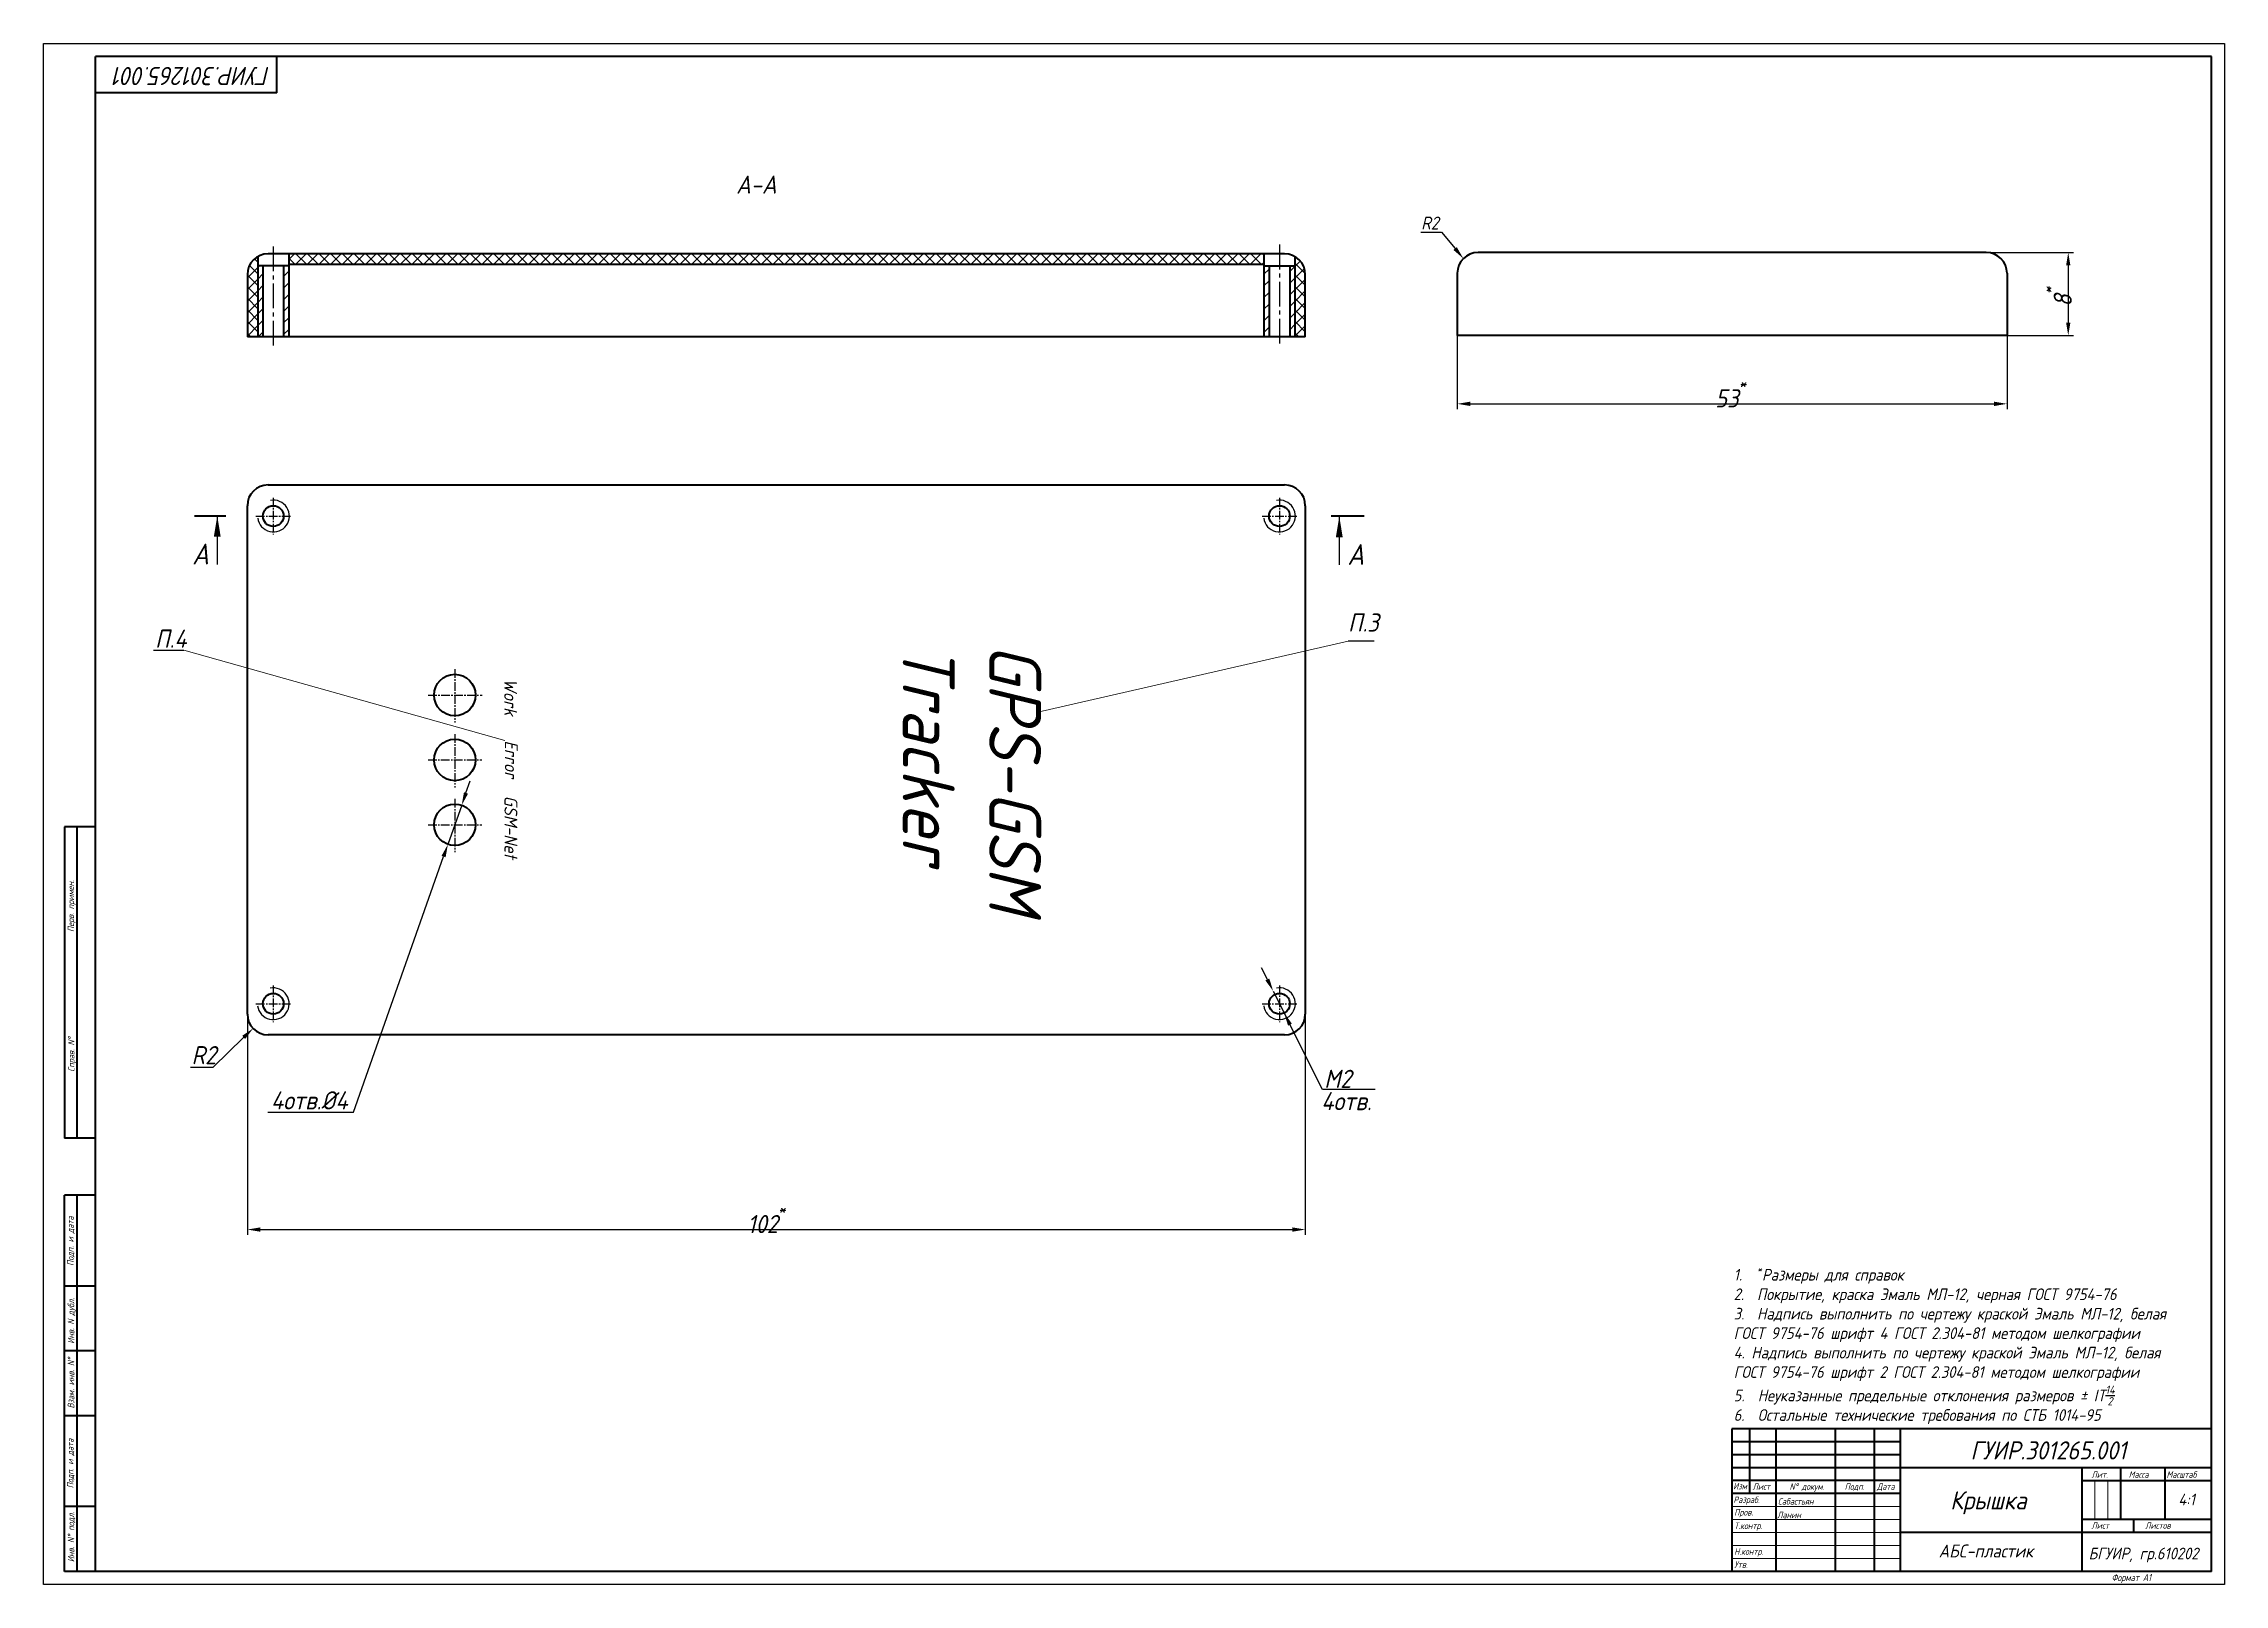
# Model space of a CAD drawing. Header units: millimetres. Extents: x 0 to 9139, y -367 to 2333.
# Drawn here: x 2119 to 2960, y 1 to 595 of the extents above; entities that cross this region are included whole.
import ezdxf
from ezdxf import colors
from ezdxf.entities.mleader import LeaderData, LeaderLine
from ezdxf.math import Vec2, Vec3

# ---------------------------------------------------------------- set-up
doc = ezdxf.new("R2010")
doc.units = ezdxf.units.MM
doc.header["$LTSCALE"] = 0.5
for name, pattern in [('ACAD_ISO02W100', [15, 12, -3]), ('CENTER2', [28.575, 19.05, -3.175, 3.175, -3.175]), ('осевая2', [28.575, 19.05, -3.175, 3.175, -3.175])]:
    doc.linetypes.add(name, pattern=pattern)
doc.layers.get('0').update_dxf_attribs({"lineweight": 60})
doc.layers.get('Defpoints').update_dxf_attribs({"color": 5})
for name, color, linetype in [('1-оси', 1, 'осевая2'), ('3-размеры', 6, 'Continuous'), ('KONTUR', 7, 'Continuous'), ('Title', 7, 'Continuous'), ('TopOverlay', 2, 'Continuous')]:
    doc.layers.add(name, color=color, linetype=linetype)
doc.layers.add('2-штриховка', color=7, linetype='Continuous', true_color=0x00c7c7)
for name, color, linetype, lineweight in [('Основная', 7, 'Continuous', 40), ('текст', 7, 'Continuous', 30), ('тонкая', 7, 'Continuous', 20), ('штр', 20, 'Continuous', 20)]:
    doc.layers.add(name, color=color, linetype=linetype, lineweight=lineweight)
doc.styles.get("Standard").update_dxf_attribs({"font": 'isocpeui.ttf', "width": 0.9})
doc.styles.add('стиль1', font='romans.shx', dxfattribs={"width": 0.75, "oblique": 15, "height": 3.5})
doc.dimstyles.new('Standart', dxfattribs={"dimtxt": 5, "dimasz": 5, "dimexe": 2, "dimexo": 0, "dimgap": 1, "dimtad": 1, "dimtoh": 1, "dimdec": 0, "dimtxsty": 'Standard', "dimcen": 2.5, "dimadec": 0, "dimazin": 0, "dimtfac": 1, "dimtdec": 0, "dimtmove": 0, "dimatfit": 3, "dimldrblk": 'DOTSMALL', "dimfxl": 1, "dimarcsym": 0})

msp = doc.modelspace()

# ---------------------------------------------------------------- texts
at = {"color": 0, "insert": (2385.89, 544.05), "char_height": 7, "attachment_point": 1}
msp.add_mtext_dynamic_manual_height_columns('А-А', width=14.2437, gutter_width=50, heights=[0], dxfattribs=at)
at = {"color": 0, "linetype": 'ACAD_ISO02W100', "char_height": 7, "line_spacing_factor": 0.5}
for s, insert, width, attachment_point in [('П.3', (2633.73, 375.2), 19.4413, 3), ('П.4', (2161.81, 368.98), 48.9379, 1)]:
    msp.add_mtext(s, dxfattribs=dict(at, insert=insert, width=width, attachment_point=attachment_point))
at = {"color": 0, "attachment_point": 1, "rotation": 270}
for s, width, insert, char_height in [('GPS-GSM\\PTracker', 111.9294, (2503.49, 363.47), 20), ('Work', 18.5506, (2301.43, 350.04), 5), ('Error', 18.5506, (2301.68, 326.22), 5), ('GSM-Net', 18.5506, (2301.54, 304.92), 5)]:
    msp.add_mtext_dynamic_manual_height_columns(s, width=width, gutter_width=50, heights=[0], dxfattribs=dict(at, insert=insert, char_height=char_height))
at = {"layer": '1-оси', "color": 0, "insert": (2206.21, 578.88), "char_height": 7, "attachment_point": 1, "rotation": 180}
msp.add_mtext_dynamic_manual_height_columns('ГУИР.301265.001', width=55.323, gutter_width=50, heights=[0], dxfattribs=at)
at = {"layer": '1-оси', "color": 0, "lineweight": -2, "insert": (2766.09, 124.02), "char_height": 4.5, "attachment_point": 1}
msp.add_mtext_dynamic_manual_height_columns('\\A1;\\pxl1,t3;1.^I{\\H0.7x;\\S*^ ;}Размеры для справок\\P2.^IПокрытие, краска Эмаль МЛ-12, черная ГОСТ 9754-76\\P3.^IНадпись выполнить по чертежу краской Эмаль МЛ-12, белая\\PГОСТ 9754-76 шрифт 4 ГОСТ 2.304-81 методом шелкографии\\P4. Надпись выполнить по чертежу краской Эмаль МЛ-12, белая\\PГОСТ 9754-76 шрифт 2 ГОСТ 2.304-81 методом шелкографии\\P5.  Неуказанные предельные отклонения размеров ± IT{\\H0.7x;\\S14/2;}\\P6.  Остальные технические требования по СТБ 1014-95', width=230.55, gutter_width=50, heights=[0], dxfattribs=at)
at = {"layer": '1-оси', "color": 0, "attachment_point": 1}
for s, width, insert, char_height in [('ГУИР.301265.001', 55.323, (2861.91, 56.03), 7), ('Крышка', 55.323, (2854.1, 36.8), 7), ('4:1', 8.329, (2942.08, 35.85), 4.5), ('АБС-пластик', 55.323, (2849.64, 16.25), 5), ('БГУИР, гр.610202', 55.323, (2907.47, 15.04), 4.5)]:
    msp.add_mtext_dynamic_manual_height_columns(s, width=width, gutter_width=50, heights=[0], dxfattribs=dict(at, insert=insert, char_height=char_height))
at = {"layer": '3-размеры', "color": 0, "attachment_point": 5}
for s, insert, char_height in [('R2', (2653.46, 525.71), 5), ('R2', (2180.63, 204.91), 7), ('M2', (2617.93, 195.79), 7)]:
    msp.add_mtext(s, dxfattribs=dict(at, insert=insert, char_height=char_height))
at = {"layer": '3-размеры', "color": 0, "insert": (2611.52, 190.69), "char_height": 7, "attachment_point": 1}
msp.add_mtext_dynamic_manual_height_columns('4отв.', width=34.3174, gutter_width=50, heights=[0], dxfattribs=at)
at = {"layer": 'текст', "style": 'стиль1', "oblique": 15, "width": 0.75}
for s, p in [('Перв. примен.', (2130.58, 252.39)), ('Справ. N%%d', (2130.73, 198.51)), ('Подп. и дата', (2130.4, 123.65)), ('Инв. N дубл.', (2130.64, 93.63)), ('Взам. инв. N%%d', (2130.64, 68.7)), ('Подп. и дата', (2130.35, 37.92)), ('Инв. N%%d подл.', (2130.64, 9.45))]:
    msp.add_text(s, height=2.5, rotation=90, dxfattribs=at).set_placement(p)
for s, height, p in [('Лит.', 2.5, (2908.54, 41.95)), ('Масса', 2.5, (2922.92, 41.95)), ('Масштаб', 2.5, (2937.51, 41.95)), ('Изм', 2.5, (2770.37, 37.49)), ('Разраб.', 2.5, (2770.48, 32.24)), ('Лист', 2.5, (2777.84, 37.34)), ('Сабастьян', 2.5, (2787.66, 31.65)), ('N%%d докум. ', 2.5, (2792.13, 37.34)), ('Подп.', 2.5, (2813.38, 37.34)), ('Дата', 2.5, (2825.83, 37.34)), ('Пров.', 2.5, (2770.78, 27.41)), ('Ланин', 2.5, (2787.34, 26.39)), ('Т.контр.', 2.5, (2770.78, 22.22)), ('Лист', 2.5, (2908.54, 22.33)), ('Листов', 2.5, (2929.26, 22.33)), ('Утв.', 2.5, (2770.78, 7.27)), ('Н.контр.', 2.5, (2770.78, 12.29)), ('Формат А1', 2.75, (2916.29, 2.13))]:
    msp.add_text(s, height=height, dxfattribs=at).set_placement(p)

# ---------------------------------------------------------------- blocks, each defined once
blk = doc.blocks.new('_None')
blk = doc.blocks.new('*D27')
at = {"layer": '3-размеры', "color": 0, "lineweight": -2, "transparency": 16777216}
for p, q in [((2197.39, 220.55), (2197.39, 135.67)), ((2605.39, 220.55), (2605.39, 135.67)), ((2202.39, 137.67), (2600.39, 137.67))]:
    blk.add_line(p, q, dxfattribs=at)
at = {"layer": '3-размеры', "color": 0, "transparency": 16777216}
for points in [[(2202.39, 138.51), (2202.39, 136.84), (2197.39, 137.67)], [(2600.39, 138.51), (2600.39, 136.84), (2605.39, 137.67)]]:
    blk.add_solid(points, dxfattribs=at)
at = {"layer": 'Defpoints', "color": 0, "transparency": 16777216}
for p in [(2197.39, 220.55), (2605.39, 220.55), (2605.39, 137.67)]:
    blk.add_point(p, dxfattribs=at)
at = {"layer": '3-размеры', "color": 0, "transparency": 16777216, "insert": (2397.61, 142.17), "char_height": 7, "attachment_point": 5}
blk.add_mtext('102{\\A1;\\H0.7x;\\S*^ ;}', dxfattribs=at)
blk = doc.blocks.new('_DotSmall')
at = {"color": 0, "linetype": 'ByBlock', "const_width": 0.5}
blk.add_lwpolyline([(-0.0625, 0, 1), (0.0625, 0, 1)], format="xyb", close=True, dxfattribs=at)
blk = doc.blocks.new('*D28')
at = {"layer": '3-размеры', "color": 0, "lineweight": -2, "transparency": 16777216}
for p, q in [((2664.01, 482.36), (2664.01, 454.01)), ((2876.01, 482.36), (2876.01, 454.01)), ((2669.01, 456.01), (2871.01, 456.01))]:
    blk.add_line(p, q, dxfattribs=at)
at = {"layer": '3-размеры', "color": 0, "transparency": 16777216}
for points in [[(2669.01, 456.84), (2669.01, 455.17), (2664.01, 456.01)], [(2871.01, 456.84), (2871.01, 455.17), (2876.01, 456.01)]]:
    blk.add_solid(points, dxfattribs=at)
at = {"layer": 'Defpoints', "color": 0, "transparency": 16777216}
for p in [(2664.01, 482.36), (2876.01, 482.36), (2876.01, 456.01)]:
    blk.add_point(p, dxfattribs=at)
at = {"layer": '3-размеры', "color": 0, "transparency": 16777216, "insert": (2769.46, 460.51), "char_height": 7, "width": 11.7576, "attachment_point": 5}
blk.add_mtext('53{\\A1;\\H0.7x;\\S*^ ;}', dxfattribs=at)
blk = doc.blocks.new('*D30')
at = {"layer": '3-размеры', "color": 0, "lineweight": -2, "transparency": 16777216}
for p, q in [((2281.71, 305.99), (2283.38, 310.7)), ((2280.05, 301.27), (2274.73, 286.18)), ((2238.34, 182.98), (2273.07, 281.47)), ((2205.25, 182.98), (2238.34, 182.98))]:
    blk.add_line(p, q, dxfattribs=at)
at = {"layer": '3-размеры', "color": 0, "transparency": 16777216}
for points in [[(2280.93, 306.26), (2282.5, 305.71), (2280.05, 301.27)], [(2272.28, 281.74), (2273.85, 281.19), (2274.73, 286.18)]]:
    blk.add_solid(points, dxfattribs=at)
at = {"layer": 'Defpoints', "color": 0, "transparency": 16777216}
for p in [(2280.05, 301.27), (2274.73, 286.18)]:
    blk.add_point(p, dxfattribs=at)
at = {"layer": '3-размеры', "color": 0, "transparency": 16777216, "insert": (2221.3, 187.48), "char_height": 7, "attachment_point": 5}
blk.add_mtext('4отв.%%C4', dxfattribs=at)
blk = doc.blocks.new('*D40')
at = {"layer": '3-размеры', "color": 0, "lineweight": -2, "transparency": 16777216}
for p, q in [((2868.01, 514.36), (2901.61, 514.36)), ((2899.61, 509.36), (2899.61, 487.36)), ((2868.01, 482.36), (2901.61, 482.36))]:
    blk.add_line(p, q, dxfattribs=at)
at = {"layer": '3-размеры', "color": 0, "transparency": 16777216}
for points in [[(2898.77, 509.36), (2900.44, 509.36), (2899.61, 514.36)], [(2898.77, 487.36), (2900.44, 487.36), (2899.61, 482.36)]]:
    blk.add_solid(points, dxfattribs=at)
at = {"layer": 'Defpoints', "color": 0, "transparency": 16777216}
for p in [(2868.01, 514.36), (2868.01, 482.36), (2899.61, 482.36)]:
    blk.add_point(p, dxfattribs=at)
at = {"layer": '3-размеры', "color": 0, "transparency": 16777216, "insert": (2895.11, 497.35), "char_height": 7, "attachment_point": 5, "rotation": 90}
blk.add_mtext('8{\\A1;\\H0.7x;\\S*^ ;}', dxfattribs=at)

# ---------------------------------------------------------------- dimensions: what is measured, and where the dimension line sits
at = {"layer": '3-размеры', "color": 0}
dim = msp.add_linear_dim(base=(2899.61, 482.36), p1=(2868.01, 514.36), p2=(2868.01, 482.36), angle=90, text='8{\\A1;\\H0.7x;\\S*^ ;}', dimstyle='Standart', override={"dimtxt": 7}, dxfattribs=at)
dim.commit()
dim.dimension.update_dxf_attribs({"geometry": '*D40', "text_midpoint": (2899.61, 497.35), "dimtype": 160})
for base, p1, p2, text, picture, middle in [((2876.01, 456.01), (2664.01, 482.36), (2876.01, 482.36), '53{\\A1;\\H0.7x;\\S*^ ;}', '*D28', (2769.46, 456.01)), ((2605.39, 137.67), (2197.39, 220.55), (2605.39, 220.55), '102{\\A1;\\H0.7x;\\S*^ ;}', '*D27', (2397.61, 137.67))]:
    dim = msp.add_linear_dim(base=base, p1=p1, p2=p2, text=text, dimstyle='Standart', override={"dimtxt": 7}, dxfattribs=at)
    dim.commit()
    dim.dimension.update_dxf_attribs({"geometry": picture, "text_midpoint": middle, "dimtype": 160})
dim = msp.add_diameter_dim_2p(p1=(2280.05, 301.27), p2=(2274.73, 286.18), text='4отв.%%C4', dimstyle='Standart', override={"dimtxt": 7}, dxfattribs=at)
dim.commit()
dim.dimension.update_dxf_attribs({"geometry": '*D30', "text_midpoint": (2221.3, 182.98), "dimtype": 163})

# ---------------------------------------------------------------- hatches: boundary and pattern name
at = {"layer": '2-штриховка'}
h = msp.add_hatch(dxfattribs=at)
h.set_pattern_fill('ANSI37', color=0)
h.paths.add_polyline_path([(2201.39, 512.78, 0.267949), (2197.39, 505.85), (2197.39, 481.85), (2201.39, 481.85)])
h = msp.add_hatch(dxfattribs=at)
h.set_pattern_fill('ANSI31', color=0)
edge = h.paths.add_edge_path()
edge.add_arc((2202.39, 589.43), 80.18, 269.28541, 270.71459, ccw=False)
edge.add_line((2201.39, 509.25), (2201.39, 481.85))
edge.add_line((2201.39, 481.85), (2203.39, 481.85))
edge.add_line((2203.39, 481.85), (2203.39, 509.25))
h.paths.add_polyline_path([(2213.39, 509.25), (2211.39, 509.25), (2211.39, 481.85), (2213.39, 481.85)])
h = msp.add_hatch(dxfattribs=at)
h.set_pattern_fill('ANSI31', color=0)
h.paths.add_polyline_path([(2591.39, 509.25), (2589.39, 509.25), (2589.39, 481.85), (2591.39, 481.85)])
edge = h.paths.add_edge_path()
edge.add_arc((2600.39, 500.04), 9.27, 83.80521, 96.19479)
edge.add_line((2599.39, 509.25), (2599.39, 481.85))
edge.add_line((2599.39, 481.85), (2601.39, 481.85))
edge.add_line((2601.39, 481.85), (2601.39, 509.25))
h = msp.add_hatch(dxfattribs=at)
h.set_pattern_fill('ANSI37', color=0)
h.paths.add_polyline_path([(2605.39, 505.85, 0.267949), (2601.39, 512.78), (2601.39, 481.85), (2605.39, 481.85)])
at = {"layer": 'штр'}
h = msp.add_hatch(dxfattribs=at)
h.set_pattern_fill('ANSI37', color=0)
h.paths.add_polyline_path([(2589.39, 513.85), (2213.39, 513.85), (2213.39, 509.85), (2589.39, 509.85)])

# ---------------------------------------------------------------- linework, layer by layer
at = {"color": 0}
for p, q in [((2597.39, 513.85), (2205.39, 513.85)), ((2213.39, 513.85), (2213.39, 481.85)), ((2589.39, 513.85), (2589.39, 481.85)), ((2868.01, 514.36), (2672.01, 514.36)), ((2197.39, 505.85), (2197.39, 481.85)), ((2201.39, 512.78), (2201.39, 481.85)), ((2213.39, 509.25), (2201.39, 509.25)), ((2203.39, 509.25), (2203.39, 481.85)), ((2211.39, 509.25), (2211.39, 481.85)), ((2211.39, 509.25), (2211.39, 509.25)), ((2213.39, 509.85), (2589.39, 509.85)), ((2589.39, 509.25), (2601.39, 509.25)), ((2591.39, 509.25), (2591.39, 481.85)), ((2599.39, 509.25), (2599.39, 481.85)), ((2601.39, 512.78), (2601.39, 481.85)), ((2605.39, 481.85), (2605.39, 505.85)), ((2664.01, 506.36), (2664.01, 482.36)), ((2876.01, 506.36), (2876.01, 482.36)), ((2605.39, 481.85), (2197.39, 481.85)), ((2876.01, 482.36), (2664.01, 482.36))]:
    msp.add_line(p, q, dxfattribs=at)
for p, q in [((2205.39, 424.73), (2597.39, 424.73)), ((2197.39, 220.73), (2197.39, 416.73)), ((2605.39, 416.73), (2605.39, 220.73)), ((2597.39, 212.73), (2205.39, 212.73)), ((2834.82, 55.88), (2769.82, 55.88)), ((2834.82, 50.88), (2769.82, 50.88)), ((2834.82, 40.88), (2769.82, 40.88)), ((2834.82, 35.88), (2769.82, 35.88)), ((2904.82, 5.88), (2904.82, 5.88))]:
    msp.add_line(p, q)
at = {"lineweight": 70}
for p, q in [((2189.03, 412.75), (2176.99, 412.75)), ((2615.38, 412.84), (2628.03, 412.84))]:
    msp.add_line(p, q, dxfattribs=at)
at = {"linetype": 'CENTER2', "lineweight": -3, "ltscale": 0.35}
for p, q in [((2200.7, 412.75), (2214.24, 412.75)), ((2207.39, 419.78), (2207.39, 405.67)), ((2588.73, 412.75), (2602.27, 412.75)), ((2595.42, 419.78), (2595.42, 405.67)), ((2277.47, 353.69), (2277.47, 333.14)), ((2267.15, 343.75), (2287.94, 343.75)), ((2277.39, 328.67), (2277.39, 308.12)), ((2267.07, 318.73), (2287.86, 318.73)), ((2277.4, 303.69), (2277.4, 283.14)), ((2267.07, 293.75), (2287.87, 293.75)), ((2207.39, 231.76), (2207.39, 217.65)), ((2595.42, 231.78), (2595.42, 217.67)), ((2200.7, 224.73), (2214.24, 224.73)), ((2588.73, 224.75), (2602.27, 224.75))]:
    msp.add_line(p, q, dxfattribs=at)
at = {"color": 0}
for centre, radius in [((2207.39, 412.73), 4), ((2595.42, 412.73), 4), ((2277.39, 343.73), 8), ((2277.39, 318.73), 8), ((2277.39, 293.73), 8), ((2207.39, 224.73), 4), ((2595.42, 224.73), 4), ((2595.42, 224.73), 4)]:
    msp.add_circle(centre, radius, dxfattribs=at)
for centre, start, end in [((2205.39, 505.85), 90, 180), ((2597.39, 505.85), 0, 90), ((2672.01, 506.36), 90, 180), ((2868.01, 506.36), 0, 90)]:
    msp.add_arc(centre, 8, start, end, dxfattribs=at)
for centre, start, end in [((2205.39, 416.73), 90, 180), ((2597.39, 416.73), 0, 90), ((2205.39, 220.73), 180, 270), ((2597.39, 220.73), 270, 0)]:
    msp.add_arc(centre, 8, start, end)
at = {"lineweight": 25}
for points in [[(2187.12, 404.75), (2184.46, 404.75), (2185.79, 412.75)], [(2619.82, 404.57), (2617.16, 404.57), (2618.49, 412.57)]]:
    msp.add_solid(points, dxfattribs=at)
at = {"layer": '1-оси', "color": 0}
for p, q in [((2207.39, 516.65), (2207.39, 477.19)), ((2595.42, 517.38), (2595.42, 477.84))]:
    msp.add_line(p, q, dxfattribs=at)
at = {"layer": '2-штриховка', "color": 0}
for centre in [(2207.47, 412.75), (2595.42, 412.75), (2207.39, 224.73), (2595.42, 224.75)]:
    msp.add_arc(centre, 6.13, 187.69842, 101.33817, dxfattribs=at)
at = {"layer": '3-размеры', "color": 0}
for p, q in [((2650, 522.21), (2657.92, 522.21)), ((2657.92, 522.21), (2663.17, 515.86)), ((2590.76, 234.08), (2588.52, 238.55)), ((2593, 229.58), (2597.84, 219.92)), ((2184.17, 200.27), (2195.97, 211.76)), ((2612.02, 191.67), (2599.47, 216.69)), ((2175.47, 200.27), (2184.17, 200.27)), ((2632.39, 191.67), (2612.02, 191.67))]:
    msp.add_line(p, q, dxfattribs=at)
for points in [[(2663.81, 516.4), (2662.53, 515.33), (2666.36, 512.01)], [(2591.5, 234.45), (2590.01, 233.7), (2593, 229.61)], [(2600.21, 217.06), (2598.72, 216.31), (2597.23, 221.16)], [(2195.4, 212.37), (2196.55, 211.16), (2199.59, 215.21)]]:
    msp.add_solid(points, dxfattribs=at)
at = {"layer": 'KONTUR'}
for p, q in [((2118.82, 0.88), (2118.82, 594.88)), ((2118.82, 594.88), (2959.82, 594.88)), ((2959.82, 594.88), (2959.82, 0.88)), ((2959.82, 0.88), (2118.82, 0.88))]:
    msp.add_line(p, q, dxfattribs=at)
at = {"layer": 'Title', "color": 0}
for p, q in [((2631.89, 364.48), (2621.86, 364.48)), ((2161.17, 361.07), (2172.88, 361.07))]:
    msp.add_line(p, q, dxfattribs=at)
at = {"layer": 'TopOverlay', "color": 0, "lineweight": 20}
for p, q in [((2502.19, 337.17), (2621.86, 364.48)), ((2296.68, 326.22), (2172.88, 361.07))]:
    msp.add_line(p, q, dxfattribs=at)
at = {"layer": 'Основная'}
for p, q in [((2138.82, 45.88), (2138.82, 589.88)), ((2954.82, 589.88), (2138.82, 589.88)), ((2208.82, 575.88), (2208.82, 589.88)), ((2954.82, 5.88), (2954.82, 589.88)), ((2208.82, 575.88), (2138.82, 575.88)), ((2126.82, 292.88), (2126.82, 172.88)), ((2138.82, 292.88), (2126.82, 292.88)), ((2131.82, 172.88), (2131.82, 292.88)), ((2138.82, 172.88), (2126.82, 172.88)), ((2126.82, 5.88), (2126.82, 150.88)), ((2138.82, 150.88), (2126.82, 150.88)), ((2131.82, 5.88), (2131.82, 150.88)), ((2138.82, 115.88), (2126.82, 115.88)), ((2138.82, 90.88), (2126.82, 90.88)), ((2138.82, 65.88), (2126.82, 65.88)), ((2769.82, 60.88), (2769.82, 5.88)), ((2954.82, 60.88), (2769.82, 60.88)), ((2776.82, 35.88), (2776.82, 60.88)), ((2786.82, 60.88), (2786.82, 5.88)), ((2809.82, 5.88), (2809.82, 60.88)), ((2824.82, 60.88), (2824.82, 5.88)), ((2834.82, 60.88), (2834.82, 5.88)), ((2138.82, 5.88), (2138.82, 45.88)), ((2769.82, 45.88), (2954.82, 45.88)), ((2904.82, 45.88), (2904.82, 5.88)), ((2919.82, 45.88), (2919.82, 25.88)), ((2936.82, 45.88), (2936.82, 25.88)), ((2904.82, 40.88), (2954.82, 40.88)), ((2138.82, 30.88), (2126.82, 30.88)), ((2954.82, 25.88), (2904.82, 25.88)), ((2924.82, 25.88), (2924.82, 20.88)), ((2954.82, 20.88), (2834.82, 20.88)), ((2954.82, 5.88), (2126.82, 5.88))]:
    msp.add_line(p, q, dxfattribs=at)
at = {"layer": 'тонкая'}
for p, q in [((2909.81, 40.67), (2909.81, 25.88)), ((2914.89, 40.67), (2914.89, 25.88)), ((2769.82, 30.88), (2834.82, 30.88)), ((2834.82, 25.88), (2769.82, 25.88)), ((2834.82, 20.88), (2769.82, 20.88))]:
    msp.add_line(p, q, dxfattribs=at)
for points in [[(2769.82, 15.88), (2834.82, 15.88)], [(2769.82, 10.88), (2834.82, 10.88)]]:
    msp.add_lwpolyline(points, dxfattribs=at)

msp.set_redraw_order([(e.dxf.handle, doc.entitydb.next_handle()) for e in msp.query("TEXT MTEXT ATTDEF DIMENSION ARC_DIMENSION")])  # texts and dimensions are drawn at this point

# ---------------------------------------------------------------- leaders
at = {"lineweight": 25}
ml = msp.add_multileader_mtext('Standard', dxfattribs=at)
ml.set_content('А', color=256)
ml.set_leader_properties()
ml.set_arrow_properties(name='NONE')
ml.build(insert=Vec2(0, 0))
ml.multileader.update_dxf_attribs({"has_dogleg": 0, "text_left_attachment_type": 7, "text_right_attachment_type": 7, "dogleg_length": 0, "arrow_head_size": 6.4})
ctx = ml.context
ctx.base_point, ctx.char_height, ctx.arrow_head_size, ctx.landing_gap_size, ctx.plane_origin = Vec3(2174.2, 394.11), 8, 6.4, 3.2, Vec3(2185.79, 412.75)
ctx.left_attachment, ctx.right_attachment, ctx.text_align_type = 7, 7, 2
notes = []
notes.append((ctx, [(0, (1, 1, 0), (2185.79, 394.11), (-1, 0), 0, [(0, [(2185.81, 412.62)], 0, [])])]))
ctx.mtext.insert, ctx.mtext.alignment, ctx.mtext.flow_direction = Vec3(2182.59, 402.11), 3, 5
ml = msp.add_multileader_mtext('Standard', dxfattribs=at)
ml.set_content('А', color=256)
ml.set_leader_properties()
ml.set_arrow_properties(name='NONE')
ml.build(insert=Vec2(0, 0))
ml.multileader.update_dxf_attribs({"has_dogleg": 0, "text_left_attachment_type": 7, "text_right_attachment_type": 7, "dogleg_length": 0, "arrow_head_size": 6.4})
ctx = ml.context
ctx.base_point, ctx.char_height, ctx.arrow_head_size, ctx.landing_gap_size, ctx.plane_origin = Vec3(2618.42, 393.93), 8, 6.4, 3.2, Vec3(2618.49, 412.57)
ctx.left_attachment, ctx.right_attachment = 7, 7
notes.append((ctx, [(1, (1, 1, 0), (2618.42, 393.93), (1, 0), 0, [(0, [(2618.49, 412.57)], 0, [])])]))
ctx.mtext.insert, ctx.mtext.width, ctx.mtext.flow_direction = Vec3(2621.62, 401.93), 12.2661, 5
for ctx, leaders in notes:
    for number, flags, end, landing, length, lines in leaders:
        leader = LeaderData()
        leader.index, (leader.has_last_leader_line, leader.has_dogleg_vector, leader.attachment_direction) = number, flags
        leader.last_leader_point, leader.dogleg_vector, leader.dogleg_length = Vec3(end), Vec3(landing), length
        for number, points, colour, breaks in lines:
            line = LeaderLine()
            line.index, line.vertices, line.color, line.breaks = number, Vec3.list(points), colors.encode_raw_color(colour), breaks
            leader.lines.append(line)
        ctx.leaders.append(leader)

doc.saveas('drawing.dxf')
